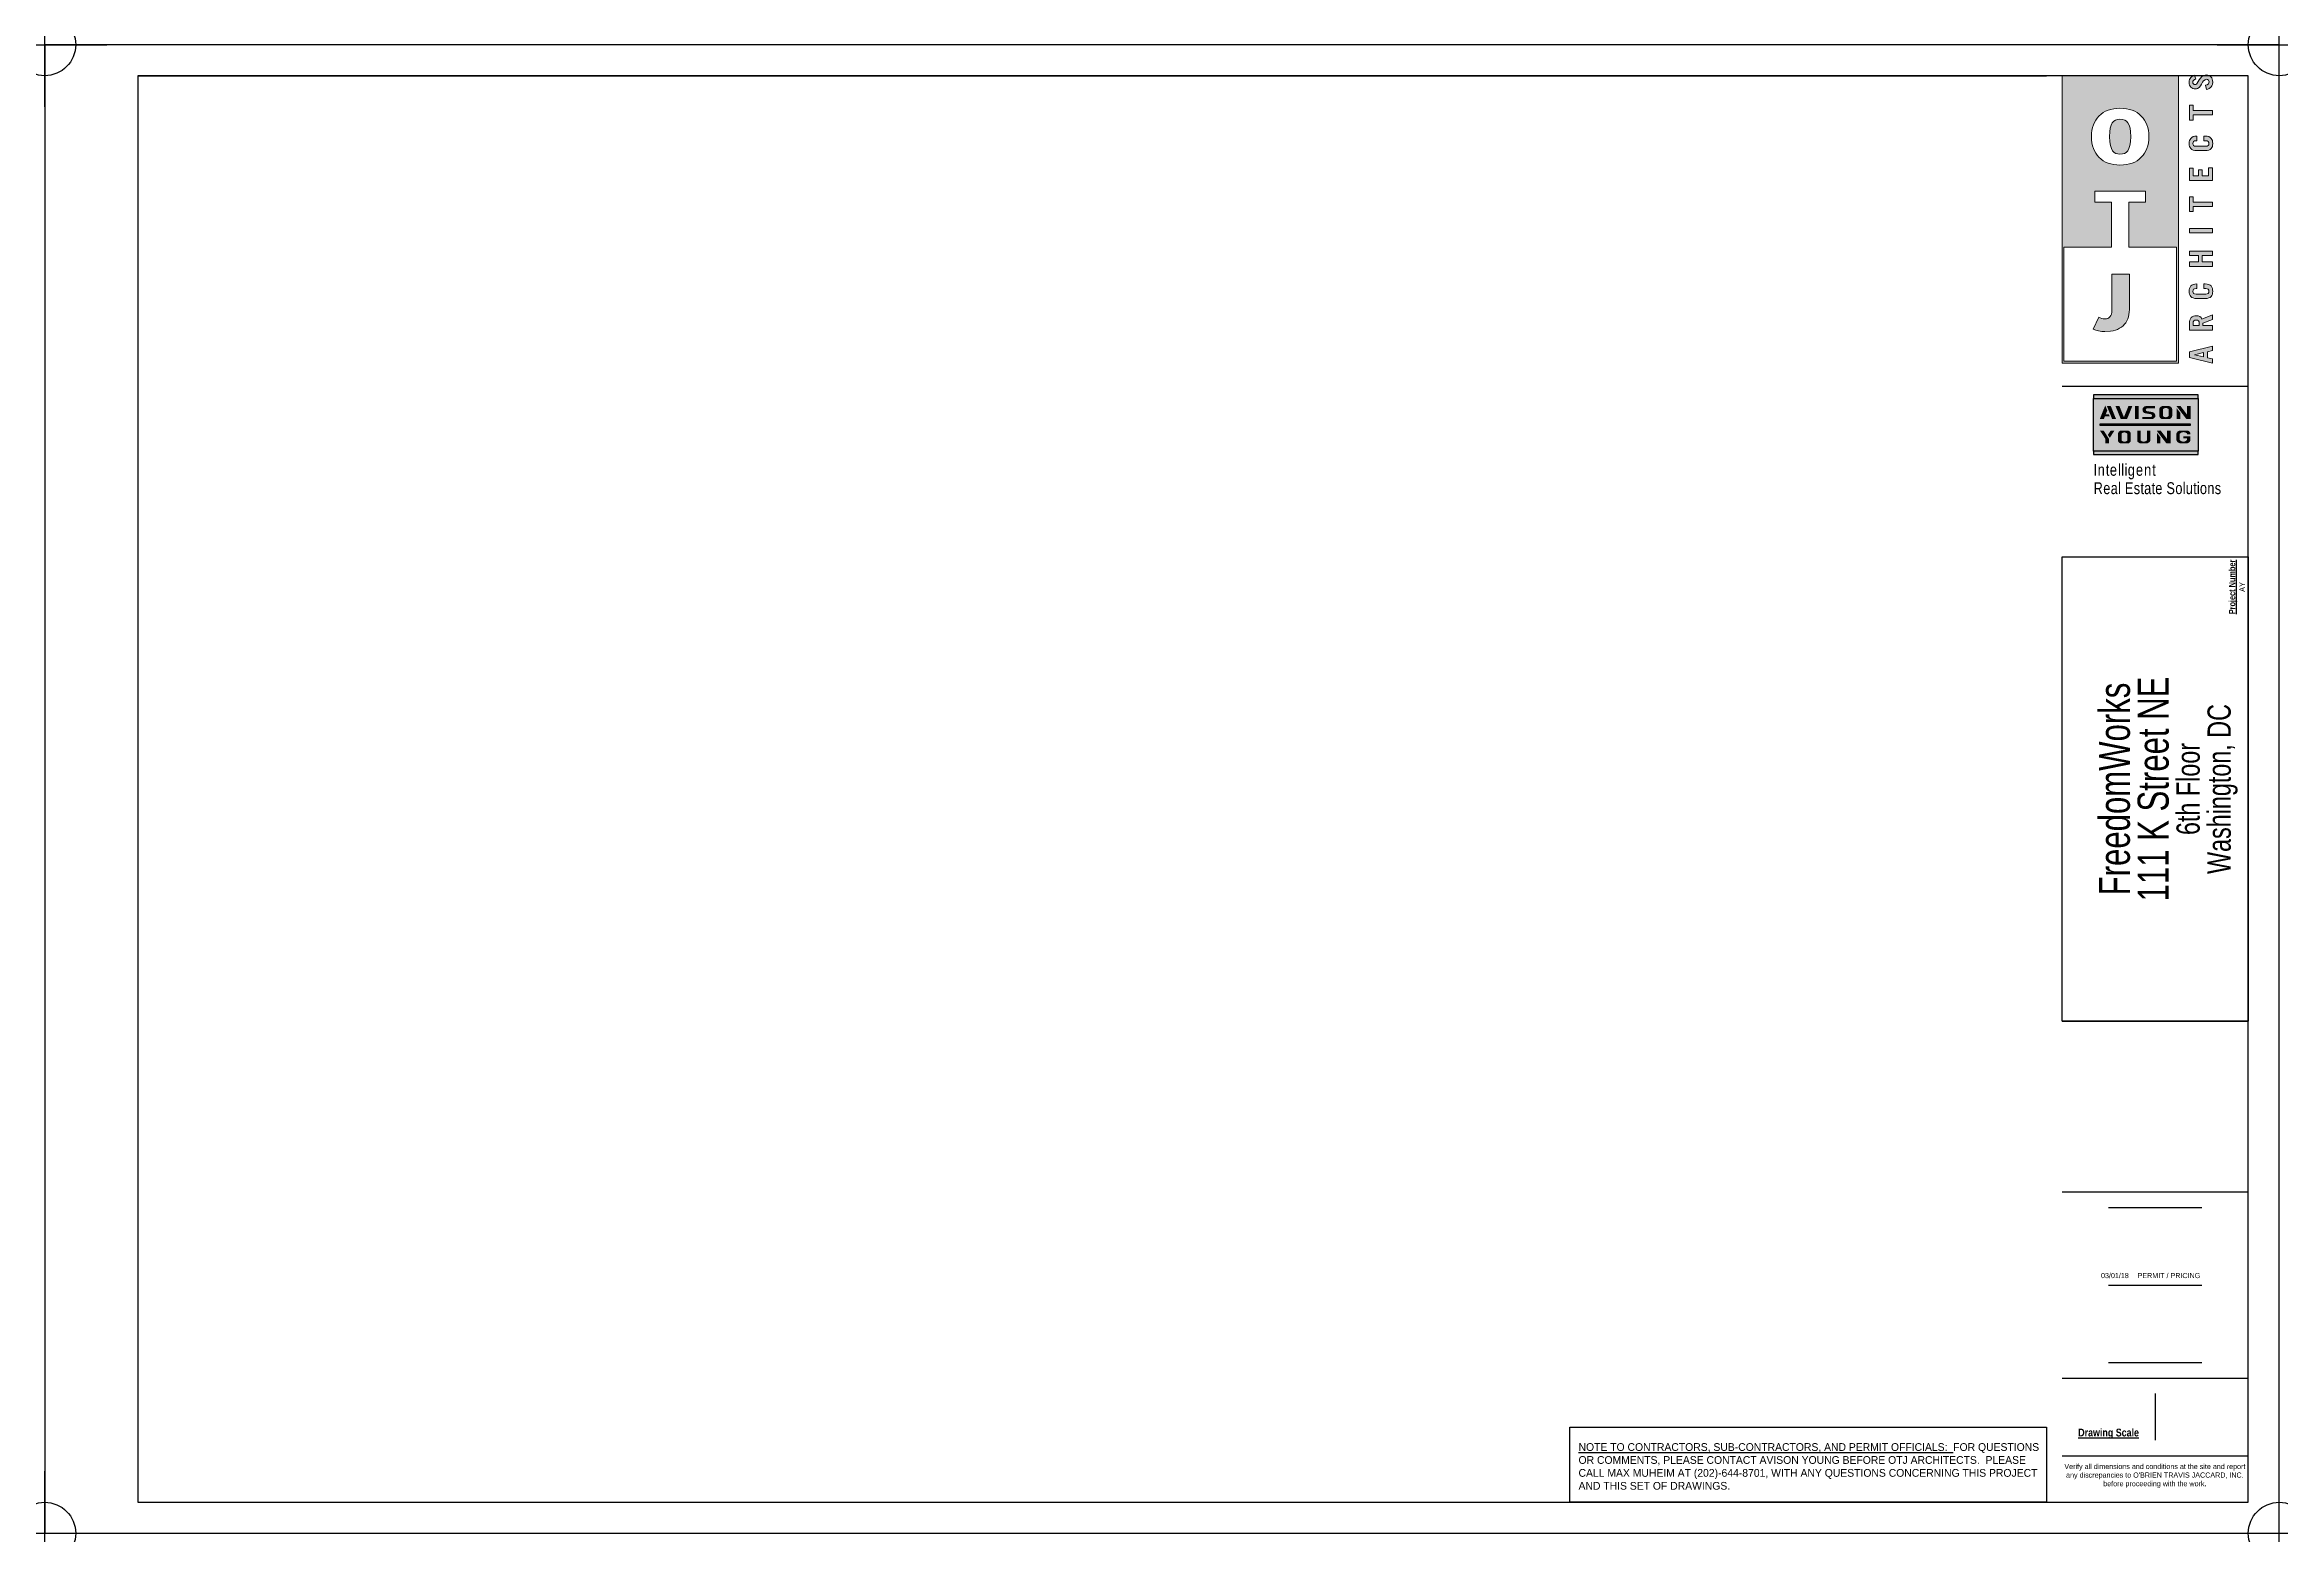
# Model space of a CAD drawing. Header units: inches. Extents: x 0 to 36, y 0 to 24.
import ezdxf
from ezdxf.enums import TextEntityAlignment as Align

# ---------------------------------------------------------------- set-up
doc = ezdxf.new("R2010")
doc.units = ezdxf.units.IN
doc.header["$LTSCALE"] = 24
doc.header["$MEASUREMENT"] = 0
doc.header["$PDMODE"] = 34
doc.layers.get('0').update_dxf_attribs({"linetype": 'CONTINUOUS'})
doc.layers.get('DefPoints').update_dxf_attribs({"linetype": 'CONTINUOUS'})
doc.layers.add('TTLB', color=254, linetype='CONTINUOUS')
doc.styles.add('arial 1-8', font='ARIALN.TTF', dxfattribs={"width": 0.8, "height": 8})
doc.styles.add('OTJ_Title1', font='MyriadWebPro.ttf')
doc.styles.add('OTJ_Title2', font='MyriadWebPro.ttf')
doc.styles.add('XFINE', font='MyriadWebPro.ttf')

msp = doc.modelspace()

# ---------------------------------------------------------------- texts
at = {"insert": (24.71049117916452, 1.453080485926862), "char_height": 0.125, "width": 7.431625234380704, "attachment_point": 1, "style": 'OTJ_Title2'}
msp.add_mtext('{\\LNOTE TO CONTRACTORS, SUB-CONTRACTORS, AND PERMIT OFFICIALS:}  FOR QUESTIONS OR COMMENTS, PLEASE CONTACT AVISON YOUNG BEFORE OTJ ARCHITECTS.  PLEASE CALL MAX MUHEIM AT (202)-644-8701, WITH ANY QUESTIONS CONCERNING THIS PROJECT AND THIS SET OF DRAWINGS.  ', dxfattribs=at)
at = {"layer": 'TTLB', "color": 13, "insert": (35.18779709103551, 15.25103867474188), "char_height": 0.103125, "width": 0.875, "attachment_point": 2, "rotation": 90, "style": 'OTJ_Title2'}
msp.add_mtext('{\\fArial Narrow|b1|i0|c0|p34;\\LProject Number}', dxfattribs=at)
at = {"layer": 'TTLB', "insert": (33.24999999999999, 1.686557934578971), "char_height": 0.125, "width": 1.0625, "attachment_point": 2, "style": 'OTJ_Title2'}
msp.add_mtext('{\\fArial Narrow|b1|i0|c0|p34;\\L\\C13;Drawing Scale}', dxfattribs=at)
at = {"layer": 'TTLB', "color": 7, "insert": (33.99530484205, 1.119617175918442), "char_height": 0.08333333333333333, "width": 3, "attachment_point": 2, "style": 'XFINE'}
msp.add_mtext("Verify all dimensions and conditions at the site and report any discrepancies to O'BRIEN TRAVIS JACCARD, INC. before proceeding with the work.", dxfattribs=at)

# ---------------------------------------------------------------- blocks, each defined once
blk = doc.blocks.new('WMF1')
at = {"color": 7, "lineweight": 0}
for points in [[(19.51460809772767, 15.95654491020369), (14.80701680346518, 15.95654491020369), (14.80701680346518, 27.57498970331084), (19.51460809772767, 27.57498970331084), (19.51460809772767, 15.95654491020369), (19.51460809772767, 15.95654491020369)], [(20.21253587681892, 27.4381411191753), (20.21253587681892, 27.4381411191753), (20.1577964431647, 27.42445626076175), (20.11674186792404, 27.38340168552109), (20.08937215109693, 27.35603196869398), (20.08937215109693, 27.31497739345332), (20.08937215109693, 27.31497739345332), (20.08937215109693, 27.27392281821266), (20.11674186792404, 27.24655310138555), (20.14411158475114, 27.21918338455844), (20.18516615999181, 27.21918338455844), (20.18516615999181, 27.21918338455844), (20.21253587681892, 27.21918338455844), (20.23990559364602, 27.232868242972), (20.26727531047313, 27.27392281821266), (20.34938446095445, 27.4107714023482), (20.40412389460867, 27.47919569441596), (20.45886332826288, 27.54761998648373), (20.52728762033065, 27.5886745617244), (20.58202705398487, 27.60235942013795), (20.62308162922553, 27.6160442785515), (20.62308162922553, 27.6160442785515), (20.6915059212933, 27.60235942013795), (20.73256049653396, 27.5886745617244), (20.78729993018817, 27.56130484489729), (20.81466964701528, 27.53393512807018), (20.85572422225594, 27.49288055282952), (20.8694090806695, 27.4381411191753), (20.88309393908305, 27.38340168552109), (20.8967787974966, 27.31497739345332), (20.8967787974966, 27.31497739345332), (20.88309393908305, 27.21918338455844), (20.85572422225594, 27.16444395090423), (20.82835450542883, 27.12338937566357), (20.80098478860173, 27.09601965883646), (20.74624535494751, 27.0549650835958), (20.6915059212933, 27.02759536676869), (20.63676648763908, 27.01391050835513), (20.59571191239842, 27.19181366773133), (20.59571191239842, 27.19181366773133), (20.66413620446619, 27.20549852614489), (20.7188756381204, 27.24655310138555), (20.73256049653396, 27.28760767662621), (20.74624535494751, 27.32866225186687), (20.74624535494751, 27.32866225186687), (20.73256049653396, 27.36971682710753), (20.7188756381204, 27.39708654393464), (20.67782106287974, 27.42445626076175), (20.63676648763908, 27.4381411191753), (20.63676648763908, 27.4381411191753), (20.60939677081197, 27.42445626076175), (20.58202705398487, 27.4107714023482), (20.52728762033065, 27.36971682710753), (20.48623304508999, 27.31497739345332), (20.44517846984933, 27.232868242972), (20.40412389460867, 27.16444395090423), (20.34938446095445, 27.09601965883646), (20.28096016888668, 27.0549650835958), (20.23990559364602, 27.04128022518224), (20.19885101840536, 27.04128022518224), (20.19885101840536, 27.04128022518224), (20.14411158475114, 27.04128022518224), (20.08937215109693, 27.0549650835958), (20.04831757585627, 27.08233480042291), (20.00726300061561, 27.10970451725001), (19.9798932837885, 27.15075909249067), (19.95252356696139, 27.19181366773133), (19.93883870854784, 27.24655310138555), (19.93883870854784, 27.31497739345332), (19.93883870854784, 27.31497739345332), (19.93883870854784, 27.36971682710753), (19.95252356696139, 27.42445626076175), (19.9798932837885, 27.46551083600241), (20.00726300061561, 27.50656541124307), (20.03463271744272, 27.53393512807018), (20.07568729268338, 27.56130484489729), (20.1577964431647, 27.60235942013795), (20.21253587681892, 27.4381411191753), (20.21253587681892, 27.4381411191753)], [(17.14712759218287, 23.96218708213265), (17.14712759218287, 23.96218708213265), (17.02396386646089, 23.9758719405462), (16.9008001407389, 23.98955679895975), (16.77763641501692, 24.01692651578686), (16.66815754770849, 24.04429623261397), (16.55867868040006, 24.08535080785463), (16.46288467150518, 24.14009024150884), (16.38077552102386, 24.20851453357661), (16.29866637054254, 24.27693882564438), (16.23024207847477, 24.35904797612571), (16.17550264482055, 24.44115712660703), (16.12076321116634, 24.5369511355019), (16.07970863592568, 24.63274514439678), (16.03865406068502, 24.74222401170521), (16.01128434385791, 24.86538773742719), (15.99759948544435, 24.98855146314918), (15.99759948544435, 25.11171518887116), (15.99759948544435, 25.11171518887116), (15.99759948544435, 25.2485637730067), (16.01128434385791, 25.35804264031513), (16.03865406068502, 25.48120636603711), (16.07970863592568, 25.59068523334555), (16.12076321116634, 25.68647924224042), (16.17550264482055, 25.7822732511353), (16.23024207847477, 25.86438240161662), (16.29866637054254, 25.94649155209794), (16.38077552102386, 26.01491584416571), (16.46288467150518, 26.08334013623348), (16.55867868040006, 26.13807956988769), (16.66815754770849, 26.17913414512836), (16.77763641501692, 26.20650386195546), (16.9008001407389, 26.23387357878257), (17.02396386646089, 26.24755843719613), (17.14712759218287, 26.26124329560968), (17.14712759218287, 26.26124329560968), (17.28397617631841, 26.24755843719613), (17.40713990204039, 26.23387357878257), (17.53030362776238, 26.20650386195546), (17.6397824950708, 26.17913414512836), (17.74926136237924, 26.13807956988769), (17.84505537127411, 26.08334013623348), (17.92716452175544, 26.01491584416571), (18.00927367223676, 25.94649155209794), (18.07769796430453, 25.86438240161662), (18.13243739795874, 25.7822732511353), (18.18717683161296, 25.68647924224042), (18.22823140685362, 25.59068523334555), (18.26928598209428, 25.48120636603711), (18.29665569892139, 25.35804264031513), (18.31034055733494, 25.2485637730067), (18.31034055733494, 25.11171518887116), (18.31034055733494, 25.11171518887116), (18.31034055733494, 24.98855146314918), (18.29665569892139, 24.86538773742719), (18.26928598209428, 24.74222401170521), (18.22823140685362, 24.63274514439678), (18.18717683161296, 24.5369511355019), (18.13243739795874, 24.44115712660703), (18.07769796430453, 24.35904797612571), (18.00927367223676, 24.27693882564438), (17.92716452175544, 24.20851453357661), (17.84505537127411, 24.14009024150884), (17.74926136237924, 24.08535080785463), (17.6397824950708, 24.04429623261397), (17.53030362776238, 24.01692651578686), (17.40713990204039, 23.98955679895975), (17.28397617631841, 23.9758719405462), (17.14712759218287, 23.96218708213265), (17.14712759218287, 23.96218708213265), (17.14712759218287, 23.96218708213265)], [(19.95252356696139, 26.38440702133166), (20.10305700951048, 26.38440702133166), (20.10305700951048, 26.1654492867148), (20.88309393908305, 26.1654492867148), (20.88309393908305, 25.9875461273386), (20.10305700951048, 25.9875461273386), (20.10305700951048, 25.7822732511353), (19.95252356696139, 25.7822732511353), (19.95252356696139, 26.38440702133166), (19.95252356696139, 26.38440702133166)], [(16.7228969813627, 25.11171518887116), (16.7228969813627, 25.11171518887116), (16.73658183977626, 24.90644231266786), (16.76395155660336, 24.75590887011877), (16.80500613184402, 24.63274514439678), (16.84606070708469, 24.5369511355019), (16.91448499915246, 24.46852684343413), (16.98290929122022, 24.42747226819347), (17.06501844170155, 24.41378740977992), (17.14712759218287, 24.40010255136637), (17.14712759218287, 24.40010255136637), (17.24292160107775, 24.41378740977992), (17.32503075155907, 24.42747226819347), (17.39345504362684, 24.46852684343413), (17.46187933569461, 24.5369511355019), (17.50293391093527, 24.63274514439678), (17.54398848617593, 24.75590887011877), (17.57135820300304, 24.90644231266786), (17.58504306141659, 25.11171518887116), (17.58504306141659, 25.11171518887116), (17.57135820300304, 25.30330320666091), (17.55767334458948, 25.45383664921001), (17.51661876934882, 25.57700037493199), (17.46187933569461, 25.67279438382687), (17.40713990204039, 25.74121867589464), (17.33871560997262, 25.7822732511353), (17.24292160107775, 25.8096429679624), (17.14712759218287, 25.82332782637596), (17.14712759218287, 25.82332782637596), (17.051333583288, 25.8096429679624), (16.96922443280667, 25.7822732511353), (16.9008001407389, 25.74121867589464), (16.83237584867113, 25.67279438382687), (16.79132127343047, 25.57700037493199), (16.75026669818981, 25.45383664921001), (16.73658183977626, 25.30330320666091), (16.7228969813627, 25.11171518887116), (16.7228969813627, 25.11171518887116), (16.7228969813627, 25.11171518887116)], [(20.60939677081197, 24.72853915329166), (20.60939677081197, 24.72853915329166), (20.66413620446619, 24.72853915329166), (20.70519077970685, 24.75590887011877), (20.73256049653396, 24.78327858694587), (20.73256049653396, 24.83801802060009), (20.73256049653396, 24.83801802060009), (20.73256049653396, 24.87907259584075), (20.70519077970685, 24.92012717108141), (20.66413620446619, 24.94749688790852), (20.60939677081197, 24.94749688790852), (20.54097247874421, 24.94749688790852), (20.54097247874421, 25.12540004728472), (20.58202705398487, 25.12540004728472), (20.58202705398487, 25.12540004728472), (20.66413620446619, 25.12540004728472), (20.73256049653396, 25.11171518887116), (20.78729993018817, 25.08434547204406), (20.82835450542883, 25.04329089680339), (20.85572422225594, 25.00223632156273), (20.88309393908305, 24.96118174632207), (20.88309393908305, 24.90644231266786), (20.8967787974966, 24.83801802060009), (20.8967787974966, 24.83801802060009), (20.88309393908305, 24.76959372853232), (20.88309393908305, 24.7148542948781), (20.85572422225594, 24.67379971963744), (20.82835450542883, 24.63274514439678), (20.78729993018817, 24.59169056915612), (20.73256049653396, 24.56432085232901), (20.66413620446619, 24.55063599391546), (20.58202705398487, 24.55063599391546), (20.25359045205958, 24.55063599391546), (20.25359045205958, 24.55063599391546), (20.17148130157825, 24.55063599391546), (20.10305700951048, 24.56432085232901), (20.04831757585627, 24.59169056915612), (20.00726300061561, 24.63274514439678), (19.9798932837885, 24.67379971963744), (19.95252356696139, 24.7148542948781), (19.93883870854784, 24.76959372853232), (19.93883870854784, 24.83801802060009), (19.93883870854784, 24.83801802060009), (19.93883870854784, 24.90644231266786), (19.95252356696139, 24.96118174632207), (19.9798932837885, 25.00223632156273), (20.00726300061561, 25.04329089680339), (20.04831757585627, 25.08434547204406), (20.10305700951048, 25.11171518887116), (20.17148130157825, 25.12540004728472), (20.25359045205958, 25.12540004728472), (20.25359045205958, 25.12540004728472), (20.25359045205958, 24.94749688790852), (20.22622073523247, 24.94749688790852), (20.22622073523247, 24.94749688790852), (20.1577964431647, 24.94749688790852), (20.11674186792404, 24.92012717108141), (20.10305700951048, 24.87907259584075), (20.08937215109693, 24.83801802060009), (20.08937215109693, 24.83801802060009), (20.10305700951048, 24.78327858694587), (20.11674186792404, 24.75590887011877), (20.1577964431647, 24.72853915329166), (20.22622073523247, 24.72853915329166), (20.60939677081197, 24.72853915329166), (20.60939677081197, 24.72853915329166)], [(20.88309393908305, 23.34636845352273), (19.95252356696139, 23.34636845352273), (19.95252356696139, 23.83902335641066), (20.10305700951048, 23.83902335641066), (20.10305700951048, 23.52427161289893), (20.32201474412734, 23.52427161289893), (20.32201474412734, 23.77059906434289), (20.47254818667643, 23.77059906434289), (20.47254818667643, 23.52427161289893), (20.7188756381204, 23.52427161289893), (20.7188756381204, 23.85270821482422), (20.88309393908305, 23.85270821482422), (20.88309393908305, 23.34636845352273), (20.88309393908305, 23.34636845352273)], [(17.50293391093527, 20.65045134605263), (17.50293391093527, 22.47053751505528), (18.1734919731994, 22.47053751505528), (18.1734919731994, 22.90845298428901), (16.13444806957989, 22.90845298428901), (16.13444806957989, 22.47053751505528), (16.80500613184402, 22.47053751505528), (16.80500613184402, 20.65045134605263), (16.80500613184402, 20.65045134605263), (14.87544109553295, 20.65045134605263), (14.87544109553295, 20.65045134605263), (14.87544109553295, 16.03865406068502), (14.87544109553295, 16.03865406068502), (19.43249894724635, 16.03865406068502), (19.43249894724635, 16.03865406068502), (19.43249894724635, 20.65045134605263), (19.43249894724635, 20.65045134605263), (17.50293391093527, 20.65045134605263), (17.50293391093527, 20.65045134605263), (17.50293391093527, 20.65045134605263)], [(19.95252356696139, 22.67581039125859), (20.10305700951048, 22.67581039125859), (20.10305700951048, 22.47053751505528), (20.88309393908305, 22.47053751505528), (20.88309393908305, 22.29263435567909), (20.10305700951048, 22.29263435567909), (20.10305700951048, 22.08736147947578), (19.95252356696139, 22.08736147947578), (19.95252356696139, 22.67581039125859), (19.95252356696139, 22.67581039125859)], [(20.88309393908305, 21.22521539942189), (19.95252356696139, 21.22521539942189), (19.95252356696139, 21.40311855879809), (20.88309393908305, 21.40311855879809), (20.88309393908305, 21.22521539942189), (20.88309393908305, 21.22521539942189)], [(20.88309393908305, 19.87041441648007), (19.95252356696139, 19.87041441648007), (19.95252356696139, 20.04831757585627), (20.32201474412734, 20.04831757585627), (20.32201474412734, 20.30832988571379), (19.95252356696139, 20.30832988571379), (19.95252356696139, 20.48623304508999), (20.88309393908305, 20.48623304508999), (20.88309393908305, 20.30832988571379), (20.47254818667643, 20.30832988571379), (20.47254818667643, 20.04831757585627), (20.88309393908305, 20.04831757585627), (20.88309393908305, 19.87041441648007), (20.88309393908305, 19.87041441648007)], [(16.81869099025758, 19.55566267296833), (16.81869099025758, 18.11875253954519), (16.81869099025758, 18.11875253954519), (16.81869099025758, 18.02295853065031), (16.80500613184402, 17.94084938016899), (16.77763641501692, 17.88610994651478), (16.73658183977626, 17.83137051286056), (16.6955272645356, 17.7903159376199), (16.65447268929493, 17.76294622079279), (16.59973325564072, 17.74926136237924), (16.53130896357295, 17.74926136237924), (16.53130896357295, 17.74926136237924), (16.46288467150518, 17.74926136237924), (16.40814523785097, 17.76294622079279), (16.35340580419675, 17.7903159376199), (16.29866637054254, 17.817685654447), (16.06602377751212, 17.33871560997262), (16.06602377751212, 17.33871560997262), (16.17550264482055, 17.29766103473196), (16.28498151212898, 17.27029131790485), (16.40814523785097, 17.24292160107775), (16.53130896357295, 17.24292160107775), (16.53130896357295, 17.24292160107775), (16.76395155660336, 17.2566064594913), (16.8734304239118, 17.27029131790485), (16.96922443280667, 17.29766103473196), (17.051333583288, 17.32503075155907), (17.13344273376932, 17.36608532679973), (17.20186702583709, 17.40713990204039), (17.27029131790485, 17.46187933569461), (17.32503075155907, 17.53030362776238), (17.37977018521329, 17.58504306141659), (17.42082476045395, 17.66715221189791), (17.46187933569461, 17.74926136237924), (17.48924905252171, 17.83137051286056), (17.50293391093527, 17.92716452175544), (17.51661876934882, 18.02295853065031), (17.53030362776238, 18.13243739795874), (17.53030362776238, 19.55566267296833), (16.81869099025758, 19.55566267296833), (16.81869099025758, 19.55566267296833)], [(20.60939677081197, 18.74825602656866), (20.60939677081197, 18.74825602656866), (20.66413620446619, 18.76194088498221), (20.70519077970685, 18.77562574339577), (20.73256049653396, 18.81668031863643), (20.73256049653396, 18.85773489387709), (20.73256049653396, 18.85773489387709), (20.73256049653396, 18.91247432753131), (20.70519077970685, 18.95352890277197), (20.66413620446619, 18.96721376118552), (20.60939677081197, 18.98089861959907), (20.54097247874421, 18.98089861959907), (20.54097247874421, 19.15880177897527), (20.58202705398487, 19.15880177897527), (20.58202705398487, 19.15880177897527), (20.66413620446619, 19.14511692056172), (20.73256049653396, 19.13143206214817), (20.78729993018817, 19.10406234532106), (20.82835450542883, 19.07669262849395), (20.85572422225594, 19.03563805325329), (20.88309393908305, 18.98089861959907), (20.88309393908305, 18.92615918594486), (20.8967787974966, 18.85773489387709), (20.8967787974966, 18.85773489387709), (20.88309393908305, 18.80299546022288), (20.88309393908305, 18.74825602656866), (20.85572422225594, 18.69351659291445), (20.82835450542883, 18.65246201767378), (20.78729993018817, 18.61140744243312), (20.73256049653396, 18.59772258401957), (20.66413620446619, 18.57035286719246), (20.58202705398487, 18.57035286719246), (20.25359045205958, 18.57035286719246), (20.25359045205958, 18.57035286719246), (20.17148130157825, 18.57035286719246), (20.10305700951048, 18.59772258401957), (20.04831757585627, 18.61140744243312), (20.00726300061561, 18.65246201767378), (19.9798932837885, 18.69351659291445), (19.95252356696139, 18.74825602656866), (19.93883870854784, 18.80299546022288), (19.93883870854784, 18.85773489387709), (19.93883870854784, 18.85773489387709), (19.93883870854784, 18.92615918594486), (19.95252356696139, 18.98089861959907), (19.9798932837885, 19.03563805325329), (20.00726300061561, 19.07669262849395), (20.04831757585627, 19.10406234532106), (20.10305700951048, 19.13143206214817), (20.17148130157825, 19.14511692056172), (20.25359045205958, 19.15880177897527), (20.25359045205958, 19.15880177897527), (20.25359045205958, 18.98089861959907), (20.22622073523247, 18.98089861959907), (20.22622073523247, 18.98089861959907), (20.1577964431647, 18.96721376118552), (20.11674186792404, 18.95352890277197), (20.10305700951048, 18.91247432753131), (20.08937215109693, 18.85773489387709), (20.08937215109693, 18.85773489387709), (20.10305700951048, 18.81668031863643), (20.11674186792404, 18.77562574339577), (20.1577964431647, 18.76194088498221), (20.22622073523247, 18.74825602656866), (20.60939677081197, 18.74825602656866), (20.60939677081197, 18.74825602656866)], [(20.88309393908305, 17.72189164555213), (20.49991790350354, 17.57135820300304), (20.49991790350354, 17.47556419410816), (20.88309393908305, 17.47556419410816), (20.88309393908305, 17.29766103473196), (19.95252356696139, 17.29766103473196), (19.95252356696139, 17.55767334458948), (19.95252356696139, 17.55767334458948), (19.95252356696139, 17.6397824950708), (19.96620842537495, 17.69452192872502), (19.99357814220205, 17.74926136237924), (20.02094785902916, 17.80400079603345), (20.06200243426982, 17.83137051286056), (20.11674186792404, 17.85874022968767), (20.17148130157825, 17.87242508810122), (20.22622073523247, 17.87242508810122), (20.22622073523247, 17.87242508810122), (20.30832988571379, 17.87242508810122), (20.37675417778156, 17.84505537127411), (20.43149361143577, 17.80400079603345), (20.45886332826288, 17.73557650396568), (20.88309393908305, 17.91347966334188), (20.88309393908305, 17.72189164555213), (20.88309393908305, 17.72189164555213)], [(20.34938446095445, 17.47556419410816), (20.34938446095445, 17.57135820300304), (20.34938446095445, 17.57135820300304), (20.34938446095445, 17.62609763665725), (20.32201474412734, 17.66715221189791), (20.28096016888668, 17.69452192872502), (20.22622073523247, 17.69452192872502), (20.22622073523247, 17.69452192872502), (20.17148130157825, 17.69452192872502), (20.13042672633759, 17.66715221189791), (20.10305700951048, 17.62609763665725), (20.10305700951048, 17.57135820300304), (20.10305700951048, 17.47556419410816), (20.34938446095445, 17.47556419410816), (20.34938446095445, 17.47556419410816)], [(20.88309393908305, 15.95654491020369), (19.95252356696139, 16.18918750323411), (19.95252356696139, 16.42183009626452), (20.88309393908305, 16.64078783088138), (20.88309393908305, 16.47656952991873), (20.67782106287974, 16.42183009626452), (20.67782106287974, 16.17550264482055), (20.88309393908305, 16.13444806957989), (20.88309393908305, 15.95654491020369), (20.88309393908305, 15.95654491020369)], [(20.52728762033065, 16.21655722006122), (20.52728762033065, 16.39446037943741), (20.1577964431647, 16.29866637054254), (20.1577964431647, 16.29866637054254), (20.52728762033065, 16.21655722006122), (20.52728762033065, 16.21655722006122)]]:
    blk.add_lwpolyline(points, dxfattribs=at)
blk = doc.blocks.new('title')
at = {"layer": 'TTLB', "color": 7}
for tag, height, style, width, p in [('PROJNUMBER', 0.09375, 'XFINE', 0.8, (35.35574378700298, 15.25103867474188)), ('PROJECTNAME', 0.5, 'OTJ_Title1', 0.75, (33.09273020809935, 11.995)), ('PROJECTNAME2', 0.5, 'OTJ_Title1', 0.75, (33.71773020809935, 11.995)), ('ADDRESS1', 0.375, 'OTJ_Title2', 0.75, (33.84273020809935, 11.995)), ('ADDRESS2', 0.375, 'OTJ_Title2', 0.75, (34.34273020809935, 11.995)), ('ADDRESS3', 0.375, 'OTJ_Title2', 0.75, (34.84273020809935, 11.995))]:
    blk.add_attdef(tag, text='', height=height, rotation=90, dxfattribs=dict(at, style=style, width=width)).set_placement(p, align=Align.TOP_CENTER)
at = {"layer": 'TTLB', "color": 7, "style": 'OTJ_Title2'}
for tag, p in [('ISSDATE8', (33.12764138328787, 5.077326787896965)), ('ISSFOR8', (33.71675050836724, 5.077326787896965)), ('ISSDATE7', (33.12764138328787, 4.940611345762846)), ('ISSDATE6', (33.12764138328787, 4.803895903628728)), ('ISSDATE5', (33.12764138328787, 4.663270903628728)), ('ISSFOR7', (33.71675050836724, 4.940611345762846)), ('ISSFOR6', (33.71675050836724, 4.803895903628728)), ('ISSFOR5', (33.71675050836724, 4.663270903628728)), ('ISSDATE4', (33.12764138328787, 4.52655546149461)), ('ISSDATE3', (33.12764138328787, 4.389840019360491)), ('ISSDATE2', (33.12764138328787, 4.253124577226373)), ('ISSFOR4', (33.71675050836724, 4.52655546149461)), ('ISSFOR3', (33.71675050836724, 4.389840019360491)), ('ISSFOR2', (33.71675050836724, 4.253124577226373)), ('ISSDATE1', (33.12764138328787, 4.112499577226373)), ('ISSFOR1', (33.71675050836724, 4.112499577226373))]:
    blk.add_attdef(tag, p, '', height=0.0833, dxfattribs=at)
blk = doc.blocks.new('AY logo 1')
at = {"true_color": 0xed1c2e}
h = blk.add_hatch(color=240, dxfattribs=at)
h.dxf.hatch_style = 1
h.paths.add_polyline_path([(0, 0), (0, -0.5193691211027271), (15.9271925899684, -0.5193691211027271), (15.9271925899684, 0)])
at = {"true_color": 0x003976}
h = blk.add_hatch(color=156, dxfattribs=at)
h.dxf.hatch_style = 1
h.paths.add_polyline_path([(0, -0.5193691211027271), (15.9271925899684, -0.5193691211027271), (15.9271925899684, -8.549616216470326), (0, -8.549616216470326)])
h = blk.add_hatch(color=255)
h.dxf.hatch_style = 1
h.paths.add_polyline_path([(2.10574888926396, -2.371041993009186), (1.795390246549285, -1.607609327722372), (0.9668314486395744, -3.645731565602432), (1.587548734068925, -3.645731565602432), (1.753202448764627, -3.23824989917091), (2.458295329763297, -3.23824989917091), (2.33945678879968, -2.945926078983121), (1.872040989728244, -2.945926078983121)])
h = blk.add_hatch(color=255)
h.dxf.hatch_style = 1
h.paths.add_polyline_path([(2.642225894909755, -1.705764813673341), (2.048110803096277, -1.705764813673341), (2.836766404850113, -3.645731565602432), (3.43088149666359, -3.645731565602432)])
h = blk.add_hatch(color=255)
h.dxf.hatch_style = 1
h.paths.add_polyline_path([(3.954599648744077, -1.705764813673341), (3.360484556930599, -1.705764813673341), (4.149140158684437, -3.645731565602432), (5.125636902798396, -3.645731565602432), (5.914292504552234, -1.705764813673341), (5.320177412738756, -1.705764813673341), (4.637388530741417, -3.385316352667061)])
h = blk.add_hatch(color=255)
h.dxf.hatch_style = 1
h.paths.add_polyline_path([(6.858834498209829, -1.705764813673341), (6.335658589371972, -1.705764813673341), (6.335658589371972, -3.645731565602432), (6.858834498209829, -3.645731565602432)])
h = blk.add_hatch(color=255)
h.dxf.hatch_style = 1
edge = h.paths.add_edge_path()
edge.add_line((8.171208252044165, -2.024521184195805), (9.350571037799229, -2.024521184195805))
edge.add_line((9.350571037799229, -2.024521184195805), (9.350571037799225, -1.705764813673341))
edge.add_line((9.350571037799225, -1.705764813673341), (7.984993085268892, -1.705764813673341))
edge.add_arc((7.988785391515835, -2.232218646274774), 0.5264674913490941, 90.41272258066417, 190.228223490368)
edge.add_arc((7.972656379170379, -2.29788651429616), 0.5027421325118034, 183.171794442443, 266.0318888441054)
edge.add_line((7.937865993458749, -2.799423433041483), (8.806544497586183, -2.942353162378062))
edge.add_arc((8.660359010572817, -3.14369104208096), 0.2488114515382952, -53.774743071293585, 54.01770678042192, ccw=False)
edge.add_line((8.807396957315644, -3.344407211420275), (7.435214982815181, -3.344407211420275))
edge.add_line((7.435214982815181, -3.344407211420275), (7.435214982815181, -3.645731565602432))
edge.add_line((7.435214982815181, -3.645731565602432), (9.039931105175045, -3.645731565602432))
edge.add_arc((8.795183313427076, -2.989764034121116), 0.7001391889640222, 290.4610284876059, 332.9930603822727)
edge.add_arc((8.817286717054438, -3.19471295079196), 0.6122026280351172, 349.3649897093384, 449.0539151040083)
edge.add_line((8.827395128961255, -2.582593781200103), (8.073666875452775, -2.458577617849187))
edge.add_arc((8.204740559914422, -2.260044571053854), 0.2378984687386395, 98.10294855540172, 236.56677187565418, ccw=False)
h = blk.add_hatch(color=255)
h.dxf.hatch_style = 1
edge = h.paths.add_edge_path()
edge.add_arc((11.43305143526888, -2.249279569170625), 0.5597677151071012, 10.07591036531003, 76.15935300342187)
edge.add_line((11.56696037982804, -1.705764813673341), (10.44415113817652, -1.705764813673341))
edge.add_arc((10.57806008273567, -2.249279569170632), 0.5597677151071029, 103.8406469965769, 160.2879680467213)
edge.add_line((10.05109490407608, -2.060473861215364), (10.05109490407608, -3.314786913900157))
edge.add_arc((10.57806008273567, -3.125981205944889), 0.5597677151071009, 199.7120319532787, 248.2038506874331)
edge.add_line((10.37021528844897, -3.645731565602432), (11.64089622955558, -3.645731565602432))
edge.add_arc((11.43305143526888, -3.125981205944889), 0.5597677151071049, 291.7961493125675, 349.9240896346892)
edge.add_line((11.984185754804, -3.223914125368253), (11.984185754804, -2.151346649747268))
edge = h.paths.add_edge_path(flags=16)
edge.add_arc((11.01131953071677, -2.781806716839583), 0.6094161881795973, 224.1795265836967, 317.5531276413383, ccw=False)
edge.add_line((10.57427081291394, -3.206514273497397), (10.57427081291394, -2.168746501618124))
edge.add_arc((11.01131953071677, -2.593454058275938), 0.6094161881795993, 42.44687235866269, 135.8204734163035, ccw=False)
edge.add_line((11.46100984596614, -2.182155248666341), (11.46100984596614, -3.193105526449173))
h = blk.add_hatch(color=255)
h.dxf.hatch_style = 1
h.paths.add_polyline_path([(13.2699897365953, -1.705764813673341), (12.68483311194063, -1.705764813673341), (12.68483311194063, -1.751546496974427), (14.13080221102074, -3.645731565602432), (14.77895849473248, -3.645731565602432), (14.77895849473248, -1.705764813673341), (14.24017862022208, -1.705764813673341), (14.24017862022208, -2.976689135834746)])
h = blk.add_hatch(color=255)
h.dxf.hatch_style = 1
h.paths.add_polyline_path([(13.23886137386182, -2.756962387715106), (12.68483311194063, -2.031198564686889), (12.68483311194063, -3.645731565602432), (13.23886137386182, -3.645731565602432)])
at = {"true_color": 0xed1c2e}
h = blk.add_hatch(color=240, dxfattribs=at)
h.dxf.hatch_style = 1
h.paths.add_polyline_path([(14.77895849473248, -4.474565509908757), (0.9945885790367992, -4.474565509908757), (0.9945885790367992, -4.614395547290201), (14.77895849473248, -4.614395547290201)])
h = blk.add_hatch(color=255)
h.dxf.hatch_style = 1
h.paths.add_polyline_path([(2.349694378715752, -6.661678738224857), (1.547940602961189, -5.431080774125462), (0.9945885790367992, -5.431080774125462), (1.82241666185257, -6.701699739877924), (1.82241666185257, -7.371047526054554), (2.349694378715752, -7.371047526054554)])
h = blk.add_hatch(color=255)
h.dxf.hatch_style = 1
h.paths.add_polyline_path([(3.198922394876105, -5.431080774125462), (2.616446563072556, -5.431080774125462), (2.191407781118924, -6.083465428308301), (2.482645697020699, -6.530481453945313)])
h = blk.add_hatch(color=255)
h.dxf.hatch_style = 1
edge = h.paths.add_edge_path()
edge.add_arc((5.138330289351385, -5.974595529622746), 0.5597677151071012, 10.07591036531003, 76.15935300342187)
edge.add_line((5.272239233910549, -5.431080774125462), (4.149429992259025, -5.431080774125462))
edge.add_arc((4.283338936818177, -5.974595529622754), 0.5597677151071029, 103.8406469965769, 160.2879680467213)
edge.add_line((3.756373758158587, -5.785789821667485), (3.756373758158587, -7.040102874352279))
edge.add_arc((4.283338936818177, -6.851297166397011), 0.5597677151071009, 199.7120319532787, 248.2038506874331)
edge.add_line((4.075494142531477, -7.371047526054554), (5.346175083638093, -7.371047526054554))
edge.add_arc((5.138330289351385, -6.851297166397011), 0.5597677151071049, 291.7961493125675, 349.9240896346892)
edge.add_line((5.689464608886508, -6.949230085820375), (5.689464608886508, -5.876662610199389))
edge = h.paths.add_edge_path(flags=16)
edge.add_arc((4.716598384799275, -6.507122677291704), 0.6094161881795973, 224.1795265836967, 317.5531276413383, ccw=False)
edge.add_line((4.279549666996443, -6.931830233949519), (4.279549666996443, -5.894062462070245))
edge.add_arc((4.716598384799278, -6.31877001872806), 0.6094161881795993, 42.44687235866269, 135.8204734163035, ccw=False)
edge.add_line((5.166288700048648, -5.907471209118462), (5.166288700048652, -6.918421486901295))
h = blk.add_hatch(color=255)
h.dxf.hatch_style = 1
edge = h.paths.add_edge_path()
edge.add_line((8.669799138634174, -5.431080774125462), (8.146623229796313, -5.431080774125462))
edge.add_line((8.146623229796313, -5.431080774125462), (8.146623229796317, -6.918421486901295))
edge.add_arc((7.657304557700995, -6.41321621024818), 0.7033243451063527, 227.5083116288683, 314.08483050308143, ccw=False)
edge.add_line((7.182220745264088, -6.931830233949519), (7.182220745264088, -5.431080774125462))
edge.add_line((7.182220745264088, -5.431080774125462), (6.659044836426231, -5.431080774125462))
edge.add_line((6.659044836426231, -5.431080774125462), (6.659044836426231, -7.040102874352279))
edge.add_arc((7.36093650724048, -6.542791585478589), 0.8602153425739553, 215.3187152676116, 254.3329504032923)
edge.add_line((7.128638137680435, -7.371047526054554), (8.17118271042583, -7.371047526054554))
edge.add_arc((7.954703725504197, -6.609547181858389), 0.7916728649660653, 285.8693676072616, 334.5914593212131)
edge.add_line((8.669799138634174, -6.949230085820375), (8.669799138634174, -5.431080774125462))
h = blk.add_hatch(color=255)
h.dxf.hatch_style = 1
h.paths.add_polyline_path([(10.23644486850545, -5.431080774125462), (9.651288243850784, -5.431080774125462), (9.651288243850784, -5.476862457426549), (11.09725734293089, -7.371047526054554), (11.74541362664263, -7.371047526054554), (11.74541362664263, -5.431080774125462), (11.20663375213223, -5.431080774125462), (11.20663375213223, -6.702005096286868)])
h = blk.add_hatch(color=255)
h.dxf.hatch_style = 1
h.paths.add_polyline_path([(10.20531650577197, -6.482278348167227), (9.651288243850784, -5.756514525139011), (9.651288243850784, -7.371047526054554), (10.20531650577197, -7.371047526054554)])
h = blk.add_hatch(color=255)
h.dxf.hatch_style = 1
edge = h.paths.add_edge_path()
edge.add_line((14.7644158003618, -6.291029673737171), (13.69144859868118, -6.291029673737171))
edge.add_line((13.69144859868118, -6.291029673737171), (13.69144859868118, -6.593477642516291))
edge.add_line((13.69144859868118, -6.593477642516291), (14.24123989152394, -6.593477642516291))
edge.add_line((14.24123989152394, -6.593477642516291), (14.24123989152394, -6.85144803432172))
edge.add_arc((13.69498616874326, -6.419087636444871), 0.6966553260429312, 217.8966170069356, 321.6383481455142, ccw=False)
edge.add_line((13.14524127156051, -6.847000234209304), (13.14524127156051, -5.894062462070245))
edge.add_arc((13.70897985620714, -6.453712063138177), 0.7943606660673017, 47.92920518885518, 135.2085480957598, ccw=False)
edge.add_line((14.24123989152394, -5.864044256148986), (14.24123989152394, -6.012629199500111))
edge.add_line((14.24123989152394, -6.012629199500111), (14.7644158003618, -6.012629199500111))
edge.add_line((14.7644158003618, -6.012629199500111), (14.7644158003618, -5.876662610199389))
edge.add_arc((14.21328148082668, -5.974595529622746), 0.5597677151070978, 10.0759103653101, 76.15935300342224)
edge.add_line((14.34719042538584, -5.431080774125462), (13.09526356858898, -5.431080774125462))
edge.add_arc((13.24964393278388, -6.051179315536828), 0.6390269930992363, 103.9802022302074, 169.1382104744538)
edge.add_line((12.62206536272265, -5.930760727647112), (12.62206536272265, -6.879983342756709))
edge.add_arc((13.33477516275126, -6.626350364532691), 0.756495172951953, 199.5891857757423, 259.8677709012953)
edge.add_line((13.20169216488568, -7.371047526054554), (14.21237125227025, -7.371047526054554))
edge.add_arc((14.17685596372222, -6.752420687738841), 0.619645463797763, 273.2857368097356, 341.4811799865622)
edge.add_line((14.7644158003618, -6.949230085820375), (14.7644158003618, -6.291029673737171))
h = blk.add_hatch(color=240, dxfattribs=at)
h.dxf.hatch_style = 1
h.paths.add_polyline_path([(15.9271925899684, -8.549616216470326), (-1.77635683940025e-15, -8.549616216470326), (0, -9.068985337573054), (15.9271925899684, -9.068985337573054)])
at = {"color": 240, "true_color": 0xed1c2e}
for points in [[(15.9271925899684, 0), (0, 0), (0, -0.5193691211027271), (15.9271925899684, -0.5193691211027271)], [(14.77895849473248, -4.474565509908757), (0.9945885790367992, -4.474565509908757), (0.9945885790367992, -4.614395547290201), (14.77895849473248, -4.614395547290201)], [(15.9271925899684, -8.549616216470326), (0, -8.549616216470326), (0, -9.068985337573054), (15.9271925899684, -9.068985337573054)]]:
    blk.add_lwpolyline(points, close=True, dxfattribs=at)
at = {"color": 156, "true_color": 0x003976}
blk.add_lwpolyline([(0, -0.5193691211027271), (15.9271925899684, -0.5193691211027271), (15.9271925899684, -8.549616216470326), (0, -8.549616216470326)], close=True, dxfattribs=at)
at = {"char_height": 1.8125, "attachment_point": 1, "style": 'arial 1-8'}
for s, insert in [('{\\fMyriad Web Pro|b0|i0|c0|p34;\\T1.05;Real Estate Solutions}', (0.02282629408193593, -13.29524787948109)), ('{\\fMyriad Web Pro|b0|i0|c0|p34;\\T1.15;Intelligent}', (0.02282629408193593, -10.49864446146493))]:
    blk.add_mtext_dynamic_manual_height_columns(s, width=25.88433578064326, gutter_width=40, heights=[0], dxfattribs=dict(at, insert=insert))

# ---------------------------------------------------------------- hatches: boundary and pattern name
h = msp.add_hatch(color=7)
h.paths.add_polyline_path([(32.49999999999999, 18.85676909246503), (34.37730439598589, 18.85676909246504), (34.37730439598587, 23.48999999999999), (32.49999999999999, 23.48999999999999)])
h.paths.add_polyline_path([(33.04572802208891, 22.77509629106351), (33.06755714297244, 22.80783997238882), (33.09484354407693, 22.84058365371419), (33.12758722540225, 22.86787005481862), (33.16033090672756, 22.89515645592306), (33.1985318682738, 22.91698557680662), (33.2421901100409, 22.93335741746929), (33.28584835180816, 22.9442719779111), (33.33496387379607, 22.95518653835285), (33.38407939578404, 22.96064381857374), (33.43319491777205, 22.96610109879463), (33.48776771998148, 22.96064381857371), (33.53688324196898, 22.95518653835284), (33.58599876395712, 22.94427197791103), (33.62965700572407, 22.9333574174693), (33.67331524749119, 22.91698557680663), (33.71151620903743, 22.89515645592306), (33.74425989036273, 22.86787005481862), (33.77700357168806, 22.84058365371419), (33.80428997279256, 22.80783997238884), (33.82611909367599, 22.77509629106354), (33.84794821455963, 22.73689532951734), (33.86432005522229, 22.69869436797113), (33.88069189588496, 22.65503612620389), (33.89160645632673, 22.60592060421594), (33.89706373654763, 22.56226236244876), (33.89706373654763, 22.50768956023993), (33.89706373654763, 22.45857403825188), (33.89160645632674, 22.40945851626392), (33.88069189588496, 22.36034299427593), (33.8643200552223, 22.31668475250883), (33.84794821455964, 22.27848379096261), (33.82611909367608, 22.24028282941638), (33.80428997279253, 22.20753914809102), (33.7770035716881, 22.17479546676571), (33.74425989036273, 22.14750906566125), (33.71151620903739, 22.1202226645568), (33.67331524749117, 22.09839354367324), (33.62965700572403, 22.08202170301056), (33.58599876395702, 22.07110714256882), (33.53688324196894, 22.06019258212703), (33.48776771998118, 22.05473530190618), (33.43319491777205, 22.04927802168523), (33.38407939578404, 22.05473530190613), (33.33496387379604, 22.06019258212701), (33.28584835180815, 22.0711071425688), (33.24219011004092, 22.08202170301058), (33.19853186827383, 22.09839354367324), (33.16033090672755, 22.12022266455681), (33.12758722540225, 22.14750906566125), (33.09484354407692, 22.1747954667657), (33.06755714297245, 22.20753914809106), (33.04572802208894, 22.24028282941642), (33.02389890120535, 22.27848379096256), (33.00752706054274, 22.3166847525088), (32.99115521988001, 22.36034299427591), (32.98024065943824, 22.40945851626386), (32.97478337921735, 22.45857403825194), (32.97478337921735, 22.50768956023993), (32.97478337921735, 22.56226236244883), (32.98024065943824, 22.60592060421593), (32.99115521988, 22.65503612620393), (33.00752706054267, 22.69869436797113), (33.02389890120537, 22.73689532951731)], flags=16)
h.paths.add_polyline_path([(33.3076774726916, 22.7314380492964), (33.34587843423782, 22.76963901084261), (33.39499395622583, 22.78601085150529), (33.43319491777205, 22.79146813172617), (33.47139587931827, 22.78601085150528), (33.5279898964238, 22.76984113233227), (33.5587123628525, 22.73143804929637), (33.58054148373606, 22.69323708775012), (33.59691332439873, 22.64412156576213), (33.60237060461958, 22.58409148333262), (33.6078278848405, 22.50768956023992), (33.60237060461962, 22.42583035692655), (33.59145604417784, 22.36580027449682), (33.57508420351515, 22.31668475250882), (33.55871236285249, 22.27848379096258), (33.51723703317374, 22.23700846128382), (33.4713958793182, 22.22936826897456), (33.43319491777203, 22.22391098875369), (33.40045123644671, 22.22936826897458), (33.35461008259125, 22.23700846128382), (33.31313475291249, 22.27848379096256), (33.2967629122498, 22.31668475250878), (33.28039107158713, 22.36580027449683), (33.26947651114536, 22.42583035692663), (33.26401923092448, 22.50768956023998), (33.26947651114538, 22.58409148333243), (33.27493379136624, 22.64412156576216), (33.29130563202891, 22.69323708775012)], flags=0)
h.paths.add_polyline_path([(33.02935618142625, 21.62906744467677), (33.84249093433875, 21.62906744467677), (33.84249093433874, 21.45443447760831), (33.57508420351517, 21.45443447760831), (33.57508420351517, 20.72861620823004), (34.34456071466055, 20.72861620823004), (34.34456071466055, 18.88951277379037), (32.52728640110443, 18.88951277379037), (32.52728640110443, 20.72861620823004), (33.29676291224982, 20.72861620823005), (33.2967629122498, 21.45443447760831), (33.02935618142624, 21.45443447760831)], flags=16)
h.paths.add_polyline_path([(34.55193736305434, 23.01521662078263), (34.61196744548412, 23.01521662078263), (34.61196744548411, 22.92790013724841), (34.92303241807481, 22.92790013724841), (34.9230324180748, 22.85695549437684), (34.61196744548412, 22.85695549437685), (34.61196744548412, 22.7750962910635), (34.55193736305434, 22.7750962910635)])
h = msp.add_hatch(color=7)
h.paths.add_polyline_path([(34.71019848946013, 23.29899519226887), (34.73202761034368, 23.32628159337332), (34.74839945100638, 23.35356799447779), (34.76477129166902, 23.3863116758031), (34.78114313233168, 23.40814079668665), (34.80297225321524, 23.42451263734932), (34.81388681365702, 23.42996991757021), (34.8248013740988, 23.4354271977911), (34.84117321476145, 23.42996991757021), (34.85988388980452, 23.41749613420818), (34.86845961586592, 23.39176895602399), (34.86300233564502, 23.37539711536132), (34.85754505542413, 23.35902527469865), (34.83571593454057, 23.34265343403598), (34.80842953343613, 23.33719615381509), (34.82480137409881, 23.26625151094353), (34.84663049498235, 23.27170879116442), (34.86845961586592, 23.2826233516062), (34.89028873674948, 23.29899519226887), (34.90120329719124, 23.30990975271064), (34.91211785763302, 23.32628159337331), (34.92303241807481, 23.34811071425687), (34.92848969829569, 23.38631167580309), (34.92303241807481, 23.41359807690746), (34.91757513785392, 23.4354271977911), (34.91211785763302, 23.45725631867466), (34.89574601697036, 23.47362815933732), (34.88483145652859, 23.4845427197791), (34.86300233564502, 23.49545728022088), (34.84663049498236, 23.50091456044177), (34.8193440938779, 23.50637184066266), (34.80297225321524, 23.50091456044177), (34.78114313233168, 23.49545728022088), (34.75385673122723, 23.47908543955821), (34.73202761034368, 23.45179903845377), (34.71019848946013, 23.42451263734933), (34.67745480813477, 23.36993983514044), (34.66290206087909, 23.34811071425687), (34.64471112680945, 23.34811071425687), (34.62833928614678, 23.34811071425687), (34.61742472570501, 23.35902527469865), (34.60651016526323, 23.36993983514043), (34.60651016526323, 23.3863116758031), (34.60651016526323, 23.40268351646576), (34.61742472570501, 23.41359807690754), (34.63379656636768, 23.42996991757021), (34.65562568725123, 23.4354271977911), (34.63379656636768, 23.50091456044177), (34.60105288504234, 23.4845427197791), (34.58468104437968, 23.47362815933733), (34.57376648393789, 23.46271359889554), (34.56285192349611, 23.44634175823288), (34.55193736305434, 23.42996991757022), (34.54648008283345, 23.40814079668666), (34.54648008283344, 23.3863116758031), (34.54648008283344, 23.35902527469866), (34.55193736305434, 23.33719615381508), (34.56285192349611, 23.32082431315242), (34.5737664839379, 23.30445247248975), (34.59013832460056, 23.29353791204798), (34.60651016526323, 23.2826233516062), (34.62833928614678, 23.27716607138531), (34.65016840703035, 23.27716607138531), (34.66654024769301, 23.27716607138531), (34.68291208835568, 23.2826233516062)])
h.paths.add_polyline_path([(34.55193736305434, 22.7750962910635), (34.61196744548411, 22.7750962910635), (34.61196744548411, 22.85695549437684), (34.92303241807481, 22.85695549437684), (34.92303241807481, 22.9279001372484), (34.61196744548411, 22.9279001372484), (34.61196744548413, 23.01521662078263), (34.55193736305434, 23.01521662078263)])
h.paths.add_polyline_path([(34.63379656636768, 22.44220219758926), (34.6719975279139, 22.44220219758926), (34.6719975279139, 22.51314684046082), (34.63925384658857, 22.51314684046082), (34.61196744548413, 22.50768956023993), (34.59013832460056, 22.49677499979814), (34.5737664839379, 22.48040315913549), (34.56285192349611, 22.46403131847282), (34.55193736305434, 22.44765947781015), (34.54648008283344, 22.42583035692659), (34.54648008283344, 22.39854395582215), (34.54648008283344, 22.3712575547177), (34.55193736305434, 22.34942843383413), (34.56285192349611, 22.33305659317147), (34.5737664839379, 22.31668475250881), (34.59013832460057, 22.30031291184613), (34.61196744548413, 22.28939835140435), (34.63925384658856, 22.28394107118347), (34.6719975279139, 22.28394107118347), (34.80297225321524, 22.28394107118347), (34.83571593454059, 22.28394107118347), (34.86300233564502, 22.28939835140436), (34.88483145652857, 22.30031291184614), (34.90120329719126, 22.31668475250881), (34.91211785763304, 22.33305659317147), (34.92303241807481, 22.34942843383414), (34.92303241807481, 22.37125755471771), (34.92848969829569, 22.39854395582215), (34.92303241807481, 22.42583035692659), (34.92303241807481, 22.44765947781015), (34.91211785763304, 22.46403131847282), (34.90120329719124, 22.48040315913547), (34.88483145652857, 22.49677499979815), (34.86300233564504, 22.50768956023993), (34.83571593454057, 22.51314684046082), (34.80297225321524, 22.51314684046082), (34.78660041255257, 22.51314684046082), (34.78660041255257, 22.44220219758926), (34.81388681365702, 22.44220219758926), (34.83571593454057, 22.44220219758926), (34.85208777520324, 22.43128763714748), (34.86300233564502, 22.41491579648482), (34.86300233564502, 22.39854395582215), (34.86300233564502, 22.37671483493859), (34.85208777520324, 22.3658002744968), (34.83571593454057, 22.35488571405503), (34.81388681365702, 22.35488571405503), (34.66108296747213, 22.35488571405503), (34.63379656636768, 22.35488571405503), (34.61415035757247, 22.36798318658516), (34.60651016526323, 22.39854395582215), (34.61196744548411, 22.41491579648481), (34.61742472570501, 22.43128763714748)])
h.paths.add_polyline_path([(34.92303241807481, 21.80370041174521), (34.92303241807481, 22.00561977991812), (34.85754505542414, 22.00561977991812), (34.85754505542414, 21.87464505461678), (34.75931401144813, 21.87464505461678), (34.75931401144813, 21.97287609859278), (34.69928392901835, 21.97287609859278), (34.69928392901835, 21.87464505461678), (34.61196744548411, 21.87464505461678), (34.61196744548411, 22.00016249969723), (34.55193736305434, 22.00016249969723), (34.55193736305434, 21.80370041174521)])
h.paths.add_polyline_path([(34.61196744548411, 21.38348983473675), (34.92303241807481, 21.38348983473675), (34.92303241807481, 21.45443447760831), (34.61196744548411, 21.45443447760831), (34.61196744548411, 21.53629368092164), (34.55193736305434, 21.53629368092164), (34.55193736305434, 21.30163063142341), (34.61196744548411, 21.30163063142341)])
h.paths.add_polyline_path([(34.92303241807481, 20.95782197750738), (34.92303241807481, 21.02876662037895), (34.55193736305434, 21.02876662037895), (34.55193736305434, 20.95782197750738)])
h.paths.add_polyline_path([(34.75931401144813, 20.59218420270781), (34.92303241807481, 20.59218420270781), (34.92303241807481, 20.66312884557937), (34.55193736305434, 20.66312884557937), (34.55193736305434, 20.59218420270781), (34.69928392901835, 20.59218420270781), (34.69928392901835, 20.48849587851091), (34.55193736305434, 20.48849587851091), (34.55193736305434, 20.41755123563935), (34.92303241807481, 20.41755123563935), (34.92303241807481, 20.48849587851091), (34.75931401144813, 20.48849587851091)])
h.paths.add_polyline_path([(34.66108296747211, 19.97005425752644), (34.63379656636768, 19.97551153774732), (34.61742472570501, 19.98096881796821), (34.61196744548411, 19.99734065863088), (34.60651016526323, 20.01371249929355), (34.61196744548411, 20.03554162017711), (34.61742472570501, 20.05191346083977), (34.63379656636768, 20.05737074106066), (34.6719975279139, 20.06501093336991), (34.6719975279139, 20.13377266415311), (34.63925384658855, 20.12831538393221), (34.61196744548411, 20.12285810371133), (34.59013832460057, 20.11194354326956), (34.57376648393789, 20.10102898282777), (34.56285192349614, 20.08465714216512), (34.55193736305434, 20.06282802128155), (34.54648008283344, 20.04099890039799), (34.54648008283344, 20.01371249929355), (34.54648008283344, 19.99188337840999), (34.55193736305434, 19.97005425752644), (34.56285192349613, 19.94822513664285), (34.5737664839379, 19.93185329598021), (34.59013832460056, 19.91548145531754), (34.61196744548411, 19.91002417509665), (34.63925384658857, 19.89910961465487), (34.6719975279139, 19.89910961465487), (34.80297225321524, 19.89910961465487), (34.83571593454057, 19.89910961465487), (34.86300233564502, 19.91002417509665), (34.88483145652859, 19.91548145531754), (34.90120329719126, 19.93185329598021), (34.91211785763302, 19.94822513664286), (34.92303241807481, 19.97005425752644), (34.92303241807481, 19.99188337840998), (34.92848969829569, 20.01371249929355), (34.92303241807481, 20.04099890039802), (34.92303241807481, 20.06282802128156), (34.91211785763302, 20.08465714216513), (34.90120329719124, 20.10102898282778), (34.88483145652859, 20.11194354326956), (34.86300233564504, 20.12285810371133), (34.83571593454057, 20.12831538393221), (34.80297225321524, 20.13377266415311), (34.78660041255257, 20.13377266415311), (34.78660041255257, 20.06282802128155), (34.81388681365702, 20.06282802128155), (34.83571593454054, 20.05737074106067), (34.85208777520324, 20.05191346083977), (34.86300233564502, 20.0355416201771), (34.86300233564502, 20.01371249929355), (34.86300233564502, 19.99734065863088), (34.85208777520324, 19.98096881796821), (34.83571593454057, 19.97551153774732), (34.81388681365702, 19.97005425752643)])
h.paths.add_polyline_path([(34.92303241807481, 19.39158255411217), (34.92303241807481, 19.46252719698373), (34.7702285718899, 19.46252719698373), (34.7702285718899, 19.50072815852996), (34.92303241807481, 19.56075824095974), (34.92303241807481, 19.63716016405219), (34.75385673122723, 19.56621552118063), (34.74294217078545, 19.59350192228508), (34.7211130499019, 19.60987376294774), (34.69382664879745, 19.62078832338952), (34.66108296747213, 19.62078832338952), (34.63925384658856, 19.62078832338952), (34.61742472570501, 19.61533104316863), (34.59559560482145, 19.60441648272686), (34.57922376415878, 19.59350192228507), (34.56830920371701, 19.57167280140152), (34.55739464327523, 19.54984368051798), (34.55193736305434, 19.52801455963441), (34.55193736305434, 19.49527087830907), (34.55193736305434, 19.39158255411218)])
h.paths.add_polyline_path([(34.71019848946013, 19.46252719698373), (34.61196744548411, 19.46252719698374), (34.61196744548411, 19.50072815852996), (34.61196744548411, 19.52255727941352), (34.6228820059259, 19.53892912007619), (34.63925384658856, 19.54984368051796), (34.66108296747213, 19.54984368051796), (34.68291208835568, 19.54984368051796), (34.69928392901835, 19.53892912007619), (34.71019848946013, 19.52255727941352), (34.71019848946013, 19.50072815852996)], flags=17)
h.paths.add_polyline_path([(34.84117321476147, 18.94408557599926), (34.84117321476147, 19.04231661997526), (34.92303241807481, 19.06414574085882), (34.92303241807481, 19.12963310350949), (34.55193736305434, 19.04231661997526), (34.55193736305434, 18.94954285622014), (34.92303241807481, 18.85676909246503), (34.92303241807481, 18.92771373533659)])
h.paths.add_polyline_path([(34.78114313233169, 18.96045741666192), (34.63379656636768, 18.99320109798726), (34.78114313233169, 19.03140205953348)], flags=16)
msp.add_hatch(color=7).paths.add_polyline_path([(33.30222019247071, 19.71901936736553), (33.30222019247071, 19.68081840581928), (33.2967629122498, 19.64807472449399), (33.28584835180803, 19.62624560361041), (33.26947651114539, 19.60441648272687), (33.25310467048269, 19.58804464206418), (33.23673282982003, 19.57713008162241), (33.21490370893647, 19.57167280140152), (33.18761730783203, 19.57167280140152), (33.16033090672757, 19.57167280140152), (33.13850178584403, 19.57713008162241), (33.11667266496047, 19.58804464206419), (33.09484354407692, 19.59895920250597), (33.00206978032179, 19.40795439477485), (33.04572802208889, 19.39158255411218), (33.08938626385591, 19.3806679936704), (33.13850178584403, 19.36975343322862), (33.18761730783203, 19.36975343322862), (33.28039107158713, 19.37521071344951), (33.32404931335425, 19.3806679936704), (33.36225027490049, 19.39158255411218), (33.3949939562258, 19.40249711455395), (33.42773763755115, 19.41886895521661), (33.45502403865561, 19.4352407958793), (33.48231043976004, 19.45706991676284), (33.50413956064361, 19.48435631786731), (33.52596868152716, 19.50618543875085), (33.54234052218983, 19.53892912007619), (33.55871236285248, 19.5716728014015), (33.56962692329427, 19.60441648272684), (33.57508420351517, 19.64261744427309), (33.58054148373602, 19.68081840581928), (33.58599876395694, 19.72447664758639), (33.58599876395695, 20.29203379055891), (33.30222019247071, 20.2920337905589)])

# ---------------------------------------------------------------- linework, layer by layer
at = {"color": 5}
msp.add_lwpolyline([(24.57035004749019, 1.708504208442993), (32.25007853191175, 1.708504208442993), (32.24999999999999, 0.5), (24.57035004749019, 0.5)], close=True, dxfattribs=at)
at = {"layer": 'DefPoints', "color": 1}
for points in [[(0, 0), (36, 0), (36, 23.99), (0, 23.99)], [(1.5, 0.5), (35.49999999999999, 0.5), (35.49999999999999, 23.49), (1.5, 23.49)]]:
    msp.add_lwpolyline(points, close=True, dxfattribs=at)
at = {"layer": 'DefPoints'}
msp.add_point((33.24999999999999, 2.065769646273029), dxfattribs=at)
at = {"layer": 'TTLB', "color": 7}
for p, q in [((1.5, 23.49), (32.24999999999999, 23.49)), ((1.5, 0.5), (32.24999999999999, 0.5))]:
    msp.add_line(p, q, dxfattribs=at)
for points in [[(32.49999999999999, 18.48852045193576), (35.49999999999999, 18.48852045193576)], [(32.49999999999999, 15.73852045193576), (35.49999999999999, 15.73852045193576)], [(32.49999999999999, 8.25147954806424), (35.49999999999999, 8.25147954806424)], [(32.49999999999999, 5.501479548064243), (35.49999999999999, 5.501479548064243)], [(33.24999999999999, 5.251479548064243), (34.74999999999999, 5.251479548064243)], [(33.24999999999999, 4.001479548064239), (34.74999999999999, 4.001479548064239)], [(33.24999999999999, 2.751479548064236), (34.74999999999999, 2.751479548064236)], [(32.49999999999999, 2.501479548064236), (35.49999999999999, 2.501479548064236)], [(33.99999999999999, 2.251479548064236), (33.99999999999999, 1.501479548064236)], [(32.49999999999999, 1.25), (35.49999999999999, 1.25)], [(32.49999999999999, 0.5), (35.49999999999999, 0.5)]]:
    msp.add_lwpolyline(points, dxfattribs=at)
msp.add_lwpolyline([(32.49999999999999, 15.73852045193576), (35.49999999999999, 15.73852045193576), (35.49999999999999, 8.25147954806424), (32.49999999999999, 8.25147954806424)], close=True, dxfattribs=at)
at = {"layer": 'TTLB', "color": 1}
for p in [(0, 23.99), (36, 23.99), (0, 0), (36, 0)]:
    msp.add_point(p, dxfattribs=at)

# ---------------------------------------------------------------- block references
at = {"color": 7, "xscale": 0.3987823663184002, "yscale": 0.3987823663184002, "zscale": 0.3987823663184002}
msp.add_blockref('WMF1', (26.59522280099783, 12.49358035490818), dxfattribs=at)
at = {"xscale": 0.1058, "yscale": 0.1058, "zscale": 0.1058}
msp.add_blockref('AY logo 1', (33.0060650188831, 18.34522550660154), dxfattribs=at)
msp.add_blockref('title', (0, 0)).add_auto_attribs({'PROJECTNAME': 'FreedomWorks', 'PROJECTNAME2': '111 K Street NE', 'ADDRESS2': '6th Floor', 'ADDRESS3': 'Washington, DC', 'PROJNUMBER': 'AY', 'ISSDATE1': '03/01/18', 'ISSFOR1': 'PERMIT / PRICING'})

msp.set_redraw_order([(e.dxf.handle, doc.entitydb.next_handle()) for e in msp.query("TEXT MTEXT ATTDEF DIMENSION ARC_DIMENSION")])  # texts and dimensions are drawn at this point

doc.saveas('drawing.dxf')
